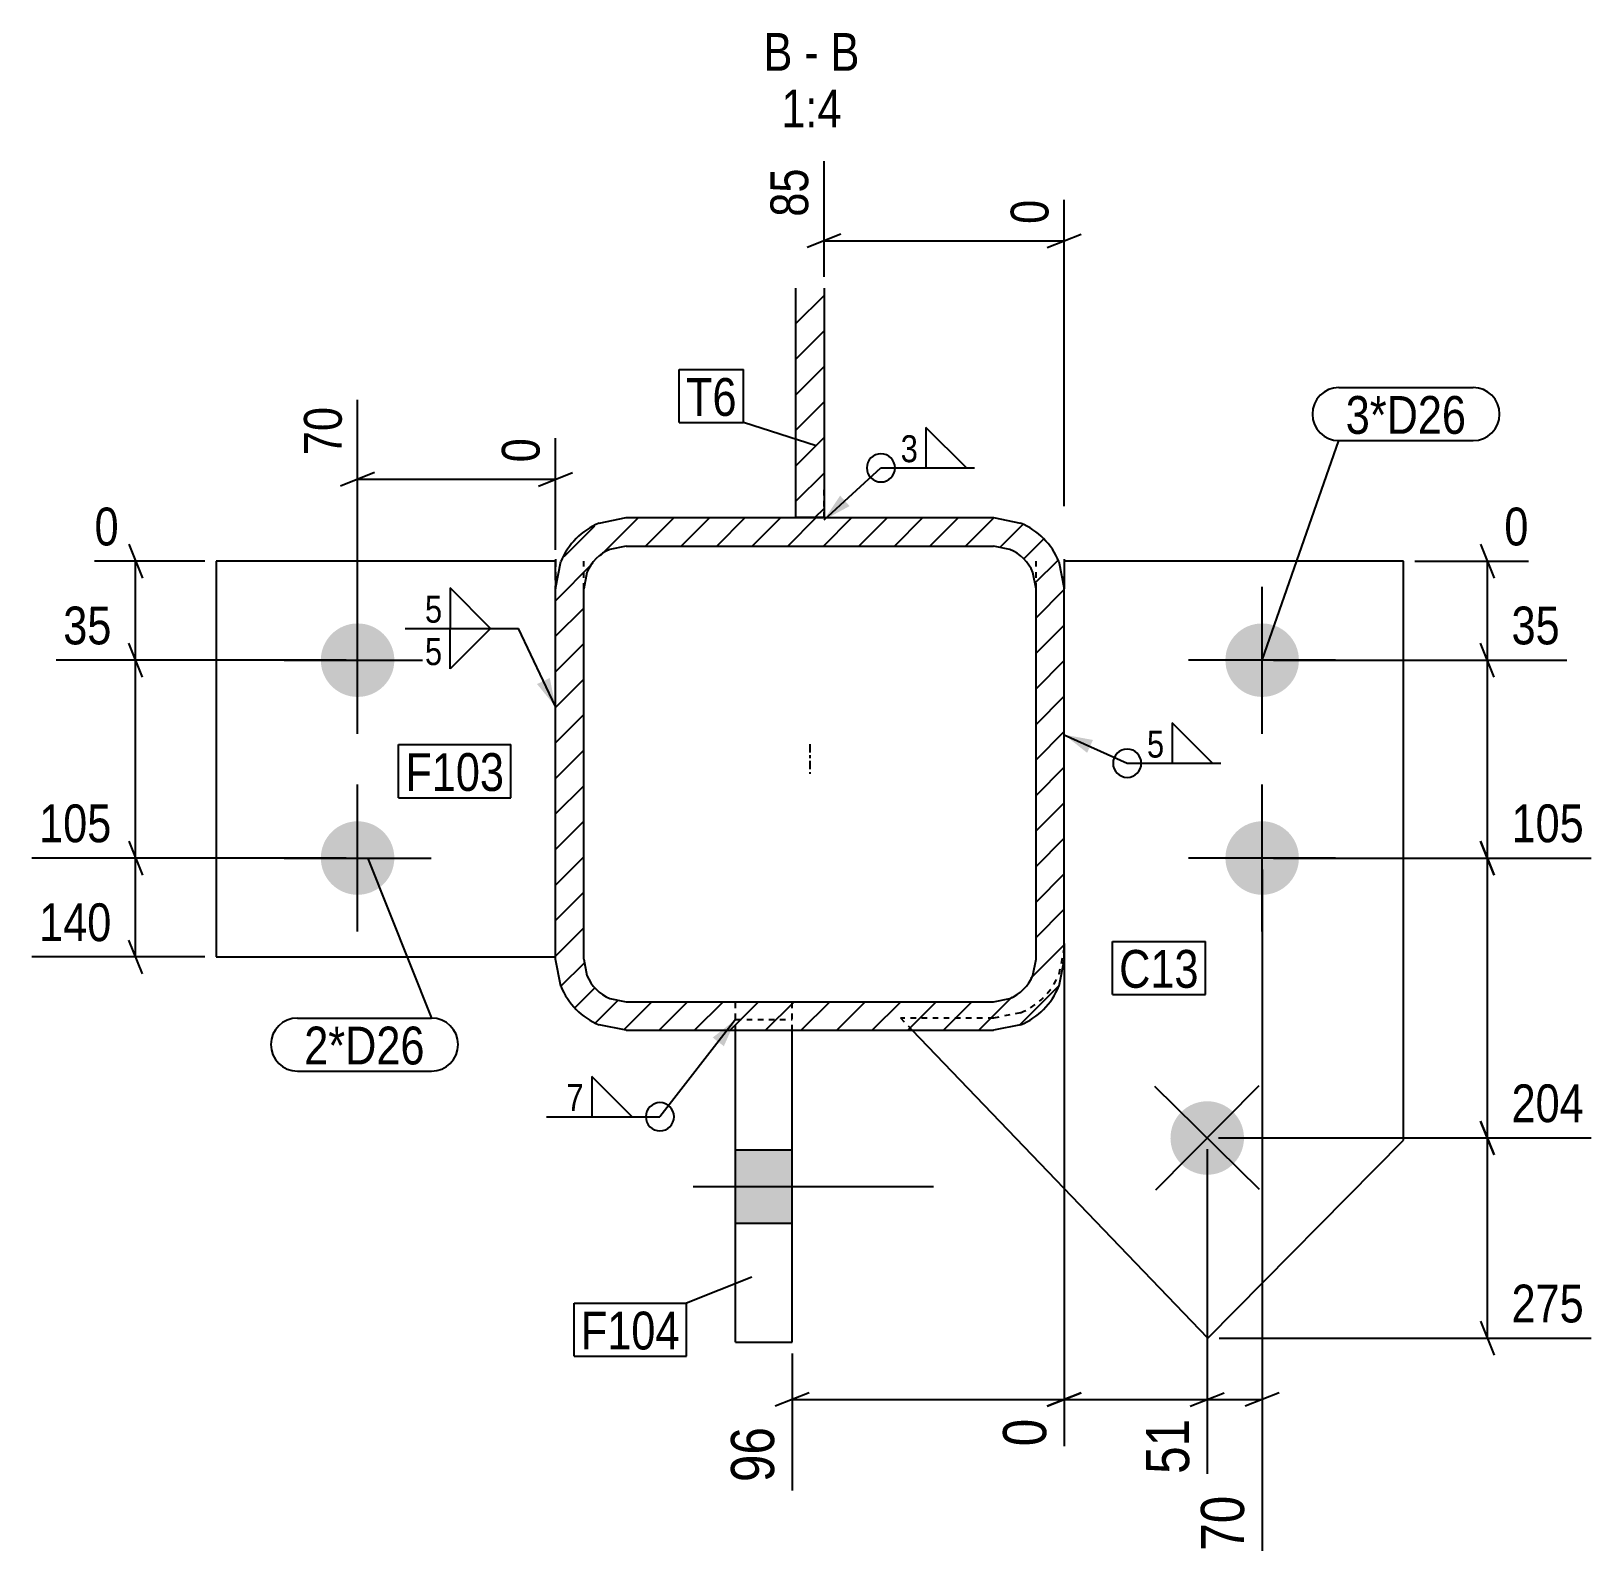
# Model space of a CAD drawing. Header units: millimetres. Extents: x 12 to 42742, y 6 to 829.
# Drawn here: x 20695 to 21247, y 6 to 547 of the extents above; entities that cross this region are included whole.
import ezdxf

# ---------------------------------------------------------------- set-up
doc = ezdxf.new("R2010")
doc.units = ezdxf.units.MM
doc.linetypes.add('DXK_LINE_DOT2', pattern=[3.9198, 1.9599, -1.9599])
doc.linetypes.add('DXK_LINE_DOT3', pattern=[5.9187, 2.979, -0.9799, 0.9799, -0.9799])
for name, color, linetype in [('MÅLSÆTNING', 7, 'Continuous'), ('STÅL', 7, 'Continuous'), ('TEKST', 7, 'Continuous')]:
    doc.layers.add(name, color=color, linetype=linetype)
doc.styles.add('Arial Narrow', font='ARIALN.TTF', dxfattribs={"height": 0.2})

msp = doc.modelspace()

# ---------------------------------------------------------------- hatches: boundary and pattern name
at = {"layer": 'STÅL', "linetype": 'Continuous'}
h = msp.add_hatch(dxfattribs=at)
h.set_pattern_fill('', scale=2.8, style=0, pattern_type=0)
h.set_pattern_definition([(45, (20965.1596, 456.293), (-6.2862, 6.2862), [])])
h.paths.add_polyline_path([(20975.16, 456.29), (20965.16, 456.29), (20965.16, 375.1), (20975.16, 375.1)])
h = msp.add_hatch(dxfattribs=at)
h.set_pattern_fill('', scale=2.8, style=0, pattern_type=0)
h.set_pattern_definition([(45, (20882.063, 209.2925), (-6.28618, 6.28618), [])])
h.paths.add_polyline_path([(20880.16, 218.93), (20882.06, 209.29), (20887.48, 201.12), (20895.59, 195.66), (20905.16, 193.74), (21035.16, 193.74), (21044.73, 195.66), (21052.84, 201.12), (21058.26, 209.29), (21060.16, 218.93), (21060.16, 349.91), (21058.26, 359.55), (21052.84, 367.72), (21044.73, 373.18), (21035.16, 375.1), (20905.16, 375.1), (20895.59, 373.18), (20887.48, 367.72), (20882.06, 359.55), (20880.16, 349.91)])
h.paths.add_polyline_path([(20891.3, 355.69), (20894.55, 360.59), (20899.42, 363.87), (20905.16, 365.02), (21035.16, 365.02), (21040.9, 363.87), (21045.77, 360.59), (21049.02, 355.69), (21050.16, 349.91), (21050.16, 218.93), (21049.02, 213.15), (21045.77, 208.25), (21040.9, 204.97), (21035.16, 203.82), (20905.16, 203.82), (20899.42, 204.97), (20894.55, 208.25), (20891.3, 213.15), (20890.16, 218.93), (20890.16, 349.91)])
for points in [[(20810.16, 337.66, -1), (20810.16, 311.66, -1)], [(21130.16, 311.66, -1), (21130.16, 337.66, -1)], [(20810.16, 267.66, -1), (20810.16, 241.66, -1)], [(21130.16, 241.66, -1), (21130.16, 267.66, -1)], [(21101.6, 146.36, -1), (21119.86, 164.87, -1)], [(20963.91, 125.48), (20963.91, 151.48), (20943.91, 151.48), (20943.91, 125.48)]]:
    msp.add_hatch(color=96, dxfattribs=at).paths.add_polyline_path(points)
at = {"layer": 'TEKST', "linetype": 'Continuous'}
for points in [[(20984.22, 379.18), (20975.16, 374.28), (20980.85, 382.87)], [(20878.15, 318.36), (20880.16, 308.25), (20873.63, 316.22)], [(21068.24, 291.88), (21060.16, 298.29), (21070.3, 296.44)], [(20935.79, 191.16), (20943.91, 197.51), (20939.74, 188.09)]]:
    msp.add_hatch(color=3, dxfattribs=at).paths.add_polyline_path(points)

# ---------------------------------------------------------------- linework, layer by layer
at = {"layer": 'MÅLSÆTNING', "color": 7, "linetype": 'Continuous'}
for p, q in [((20975.16, 460.29), (20975.16, 501.17)), ((21060.16, 379.1), (21060.16, 487.54)), ((20981.16, 475.41), (20969.16, 470.61)), ((21054.16, 470.61), (21066.16, 475.41)), ((20975.16, 473.01), (21060.16, 473.01)), ((20810.16, 328.66), (20810.16, 416.82)), ((20880.16, 363.66), (20880.16, 403.19)), ((20816.16, 391.06), (20804.16, 386.26)), ((20810.16, 388.66), (20880.16, 388.66)), ((20874.16, 386.26), (20886.16, 391.06)), ((20729.25, 365.66), (20734.05, 353.66)), ((21207.43, 365.66), (21212.23, 353.66)), ((20756.16, 359.66), (20717.12, 359.66)), ((20731.65, 324.66), (20731.65, 359.66)), ((21184.16, 359.66), (21224.36, 359.66)), ((21209.83, 324.66), (21209.83, 359.66)), ((20734.05, 318.66), (20729.25, 330.66)), ((20734.05, 318.66), (20729.25, 330.66)), ((21212.23, 318.66), (21207.43, 330.66)), ((21212.23, 318.66), (21207.43, 330.66)), ((20806.16, 324.66), (20703.49, 324.66)), ((20806.16, 324.66), (20703.49, 324.66)), ((20731.65, 254.66), (20731.65, 324.66)), ((21134.16, 324.66), (21237.99, 324.66)), ((21134.16, 324.66), (21237.99, 324.66)), ((21209.83, 254.66), (21209.83, 324.66)), ((20729.25, 260.66), (20734.05, 248.66)), ((20729.25, 260.66), (20734.05, 248.66)), ((21207.43, 260.66), (21212.23, 248.66)), ((21212.23, 248.66), (21207.43, 260.66)), ((20806.16, 254.66), (20694.95, 254.66)), ((20806.16, 254.66), (20694.95, 254.66)), ((20731.65, 219.66), (20731.65, 254.66)), ((21134.16, 254.66), (21246.52, 254.66)), ((21134.16, 254.66), (21246.52, 254.66)), ((21209.83, 155.62), (21209.83, 254.66)), ((21130.16, 250.66), (21130.16, 9.6)), ((20734.05, 213.66), (20729.25, 225.66)), ((21060.16, 224.48), (21060.16, 46.55)), ((21060.16, 224.48), (21060.16, 46.55)), ((20756.16, 219.66), (20694.95, 219.66)), ((21212.23, 149.62), (21207.43, 161.62)), ((21207.43, 161.62), (21212.23, 149.62)), ((21114.73, 155.62), (21246.52, 155.62)), ((21114.73, 155.62), (21246.52, 155.62)), ((21209.83, 84.77), (21209.83, 155.62)), ((21110.73, 151.62), (21110.73, 36.8)), ((21110.73, 151.62), (21110.73, 36.8)), ((21207.43, 90.77), (21212.23, 78.77)), ((21114.91, 84.77), (21246.52, 84.77)), ((20963.91, 79.37), (20963.91, 30.97)), ((20969.91, 65.5), (20957.91, 60.7)), ((20963.91, 63.1), (21060.16, 63.1)), ((21066.16, 65.5), (21054.16, 60.7)), ((21054.16, 60.7), (21066.16, 65.5)), ((21060.16, 63.1), (21110.73, 63.1)), ((21104.73, 60.7), (21116.73, 65.5)), ((21104.73, 60.7), (21116.73, 65.5)), ((21110.73, 63.1), (21130.16, 63.1)), ((21136.16, 65.5), (21124.16, 60.7))]:
    msp.add_line(p, q, dxfattribs=at)
at = {"layer": 'STÅL', "color": 2, "linetype": 'Continuous'}
for p, q in [((20965.16, 375.1), (20965.16, 456.29)), ((20975.16, 456.29), (20975.16, 375.1)), ((20895.59, 373.18), (20905.16, 375.1)), ((20905.16, 375.1), (21035.16, 375.1)), ((20975.16, 375.1), (20965.16, 375.1)), ((21035.16, 375.1), (21044.73, 373.18)), ((20905.16, 365.02), (20899.42, 363.87)), ((20905.16, 365.02), (21035.16, 365.02)), ((21040.9, 363.87), (21035.16, 365.02)), ((20880.16, 359.66), (20760.16, 359.66)), ((20760.16, 359.66), (20760.16, 219.66)), ((20880.16, 360.45), (20880.16, 359.66)), ((20880.16, 354.23), (20880.16, 359.66)), ((20880.16, 349.91), (20882.06, 359.55)), ((21058.26, 359.55), (21060.16, 349.91)), ((21060.16, 360.45), (21060.16, 359.66)), ((21180.16, 359.66), (21060.16, 359.66)), ((21060.16, 359.66), (21060.16, 354.23)), ((21180.16, 154.8), (21180.16, 359.66)), ((20880.16, 354.23), (20880.16, 349.91)), ((20891.3, 355.69), (20890.16, 349.91)), ((21050.16, 349.91), (21049.02, 355.69)), ((21060.16, 354.23), (21060.16, 349.91)), ((20880.16, 218.93), (20880.16, 349.91)), ((20890.16, 218.93), (20890.16, 349.91)), ((21050.16, 218.93), (21050.16, 349.91)), ((21060.16, 218.93), (21060.16, 349.91)), ((20760.16, 219.66), (20880.16, 219.66)), ((20882.06, 209.29), (20880.16, 218.93)), ((20890.16, 218.93), (20891.3, 213.15)), ((21049.02, 213.15), (21050.16, 218.93)), ((21060.16, 218.93), (21058.26, 209.29)), ((20899.42, 204.97), (20905.16, 203.82)), ((21035.16, 203.82), (21040.9, 204.97)), ((20905.16, 203.82), (21035.16, 203.82)), ((20905.16, 193.74), (20895.59, 195.66)), ((20905.16, 193.74), (21035.16, 193.74)), ((20943.91, 83.37), (20943.91, 193.74)), ((20963.91, 83.37), (20963.91, 193.74)), ((21110.91, 84.77), (21006.35, 193.74)), ((21044.73, 195.66), (21035.16, 193.74)), ((21110.91, 84.77), (21180.16, 154.8)), ((20943.91, 83.37), (20963.91, 83.37))]:
    msp.add_line(p, q, dxfattribs=at)
at = {"layer": 'STÅL', "color": 7, "linetype": 'DXK_LINE_DOT2'}
for p, q in [((20965.16, 375.1), (20965.16, 385.64)), ((20975.16, 375.1), (20975.16, 385.64)), ((20880.16, 359.66), (20880.16, 354.23)), ((20890.16, 349.91), (20890.16, 360.45)), ((21050.16, 349.91), (21050.16, 360.45)), ((21060.16, 359.66), (21060.16, 354.23)), ((20880.16, 219.66), (20880.16, 354.23)), ((21060.16, 223.03), (21060.16, 354.23)), ((20890.16, 218.93), (20890.16, 229.47)), ((21050.16, 218.93), (21050.16, 229.47)), ((21060.16, 218.93), (21060.16, 229.47)), ((21060.16, 223.03), (21058.26, 213.47)), ((20880.16, 218.93), (20880.16, 219.66)), ((20943.91, 193.74), (20943.91, 204.29)), ((20963.91, 193.74), (20963.91, 204.29)), ((21044.73, 199.94), (21035.16, 198.03)), ((20943.91, 197.51), (20963.91, 197.51)), ((21035.16, 198.03), (21002.23, 198.04)), ((21006.35, 193.74), (21002.23, 198.04))]:
    msp.add_line(p, q, dxfattribs=at)
at = {"layer": 'STÅL', "color": 96, "linetype": 'Continuous'}
for p, q in [((20810.16, 298.66), (20810.16, 350.66)), ((21130.16, 298.66), (21130.16, 350.66)), ((20784.16, 324.66), (20836.16, 324.66)), ((21156.16, 324.66), (21104.16, 324.66)), ((20810.16, 228.66), (20810.16, 280.66)), ((21130.16, 228.66), (21130.16, 280.66)), ((20784.16, 254.66), (20836.16, 254.66)), ((21156.16, 254.66), (21104.16, 254.66)), ((21129.24, 137.36), (21092.22, 173.87)), ((21128.99, 174.13), (21092.47, 137.11)), ((20943.91, 151.48), (20963.91, 151.48)), ((20928.91, 138.48), (21013.91, 138.48)), ((20943.91, 125.48), (20963.91, 125.48))]:
    msp.add_line(p, q, dxfattribs=at)
at = {"layer": 'STÅL', "color": 7, "linetype": 'DXK_LINE_DOT3'}
msp.add_line((20970.16, 294.96), (20970.16, 284.42), dxfattribs=at)
at = {"layer": 'STÅL', "color": 2, "linetype": 'Continuous'}
for centre, radius, start, end in [((20905.28, 350.03), 25.09, 112.7149, 157.7138), ((21035.04, 350.03), 25.09, 22.2862, 67.2851), ((20905.23, 349.98), 15.06, 112.7149, 157.7138), ((21035.09, 349.98), 15.06, 22.2862, 67.2851), ((20905.23, 218.86), 15.06, 202.2862, 247.2851), ((21035.09, 218.86), 15.06, 292.7149, 337.7138), ((20905.28, 218.81), 25.09, 202.2862, 247.2851), ((21035.04, 218.81), 25.09, 292.7149, 337.7138)]:
    msp.add_arc(centre, radius, start, end, dxfattribs=at)
at = {"layer": 'STÅL', "color": 7, "linetype": 'DXK_LINE_DOT2'}
msp.add_arc((21035.16, 223.03), 25, 292.4973, 337.4991, dxfattribs=at)
at = {"layer": 'TEKST', "color": 3, "linetype": 'Continuous'}
for p, q in [((20975.16, 374.28), (20995.29, 392.7)), ((20880.16, 308.25), (20867.08, 335.92)), ((21060.16, 298.29), (21082.41, 288.2)), ((20943.91, 197.51), (20917.12, 163.13))]:
    msp.add_line(p, q, dxfattribs=at)
for centre, start, end in [((20995.29, 392.7), 90, 270), ((21082.41, 288.2), 90, 270), ((20917.12, 163.13), 90, 270), ((20917.12, 163.13), 270, 90)]:
    msp.add_arc(centre, 5, start, end, dxfattribs=at)

# ---------------------------------------------------------------- wipeouts: each hides what was drawn before it
at = {"color": 0, "linetype": 'Continuous'}
for points, layer in [([(20972.36, 501.42), (20952.76, 501.42), (20952.76, 478.76), (20972.36, 478.76)], 'MÅLSÆTNING'), ([(20807.36, 417.07), (20787.76, 417.07), (20787.76, 394.41), (20807.36, 394.41)], 'MÅLSÆTNING'), ([(20725.9, 327.46), (20725.9, 347.06), (20703.24, 347.06), (20703.24, 327.46)], 'MÅLSÆTNING'), ([(21238.24, 327.46), (21238.24, 347.06), (21215.58, 347.06), (21215.58, 327.46)], 'MÅLSÆTNING'), ([(20725.9, 257.46), (20725.9, 277.06), (20694.7, 277.06), (20694.7, 257.46)], 'MÅLSÆTNING'), ([(21246.77, 257.46), (21246.77, 277.06), (21215.58, 277.06), (21215.58, 257.46)], 'MÅLSÆTNING'), ([(20725.9, 222.46), (20725.9, 242.06), (20694.7, 242.06), (20694.7, 222.46)], 'MÅLSÆTNING'), ([(21246.77, 158.42), (21246.77, 178.02), (21215.58, 178.02), (21215.58, 158.42)], 'MÅLSÆTNING'), ([(21246.77, 87.57), (21246.77, 107.17), (21215.58, 107.17), (21215.58, 87.57)], 'MÅLSÆTNING'), ([(20960.71, 56.59), (20938.31, 56.59), (20938.31, 30.69), (20960.71, 30.69)], 'MÅLSÆTNING'), ([(21126.96, 32.3), (21104.56, 32.3), (21104.56, 6.4), (21126.96, 6.4)], 'MÅLSÆTNING'), ([(20963.99, 533.17), (20963.99, 547.17), (20953.76, 547.17), (20953.76, 533.17)], 'TEKST'), ([(20973.29, 533.17), (20973.29, 547.17), (20968.19, 547.17), (20968.19, 533.17)], 'TEKST'), ([(20987.71, 533.17), (20987.71, 547.17), (20977.49, 547.17), (20977.49, 533.17)], 'TEKST'), ([(20981.4, 513.17), (20981.4, 527.17), (20960.07, 527.17), (20960.07, 513.17)], 'TEKST')]:
    msp.add_wipeout(points, dxfattribs=at).dxf.layer = layer
at = {"color": 0}
for points in [[(20944.24, 411.09), (20944.24, 425.09), (20926.35, 425.09), (20926.35, 411.09)], [(21202.36, 404.74), (21202.36, 418.74), (21159.73, 418.74), (21159.73, 404.74)], [(21009.18, 393.9), (21009.18, 405.5), (21001.49, 405.5), (21001.49, 393.9)], [(20840.88, 337.12), (20840.88, 348.72), (20833.19, 348.72), (20833.19, 337.12)], [(21096.31, 289.4), (21096.31, 301), (21088.61, 301), (21088.61, 289.4)], [(20862.02, 278.4), (20862.02, 292.4), (20827.06, 292.4), (20827.06, 278.4)], [(21107.7, 208.77), (21107.7, 222.77), (21079.57, 222.77), (21079.57, 208.77)], [(20833.92, 181.65), (20833.92, 195.65), (20791.29, 195.65), (20791.29, 181.65)], [(20890.92, 164.33), (20890.92, 175.93), (20883.23, 175.93), (20883.23, 164.33)], [(20924.09, 80.81), (20924.09, 94.81), (20889.13, 94.81), (20889.13, 80.81)]]:
    msp.add_wipeout(points, dxfattribs=at).dxf.layer = 'TEKST'

# ---------------------------------------------------------------- next in the draw order: linework, layer by layer
at = {"layer": 'TEKST', "color": 3, "linetype": 'Continuous'}
for p, q in [((21025.52, 392.7), (21011.24, 406.98)), ((21011.24, 406.98), (21011.24, 392.7)), ((20995.29, 392.7), (21028.38, 392.7)), ((21011.24, 392.7), (21025.52, 392.7)), ((20857.23, 335.92), (20842.94, 350.21)), ((20842.94, 350.21), (20842.94, 335.92)), ((20842.94, 335.92), (20857.23, 335.92)), ((21112.65, 288.2), (21098.36, 302.48)), ((21098.36, 302.48), (21098.36, 288.2)), ((21082.41, 288.2), (21115.51, 288.2)), ((21098.36, 288.2), (21112.65, 288.2)), ((20907.26, 163.13), (20892.98, 177.42)), ((20892.98, 177.42), (20892.98, 163.13)), ((20877.03, 163.13), (20917.12, 163.13)), ((20892.98, 163.13), (20907.26, 163.13))]:
    msp.add_line(p, q, dxfattribs=at)
for centre in [(20995.29, 392.7), (21082.41, 288.2)]:
    msp.add_arc(centre, 5, 270, 90, dxfattribs=at)

# ---------------------------------------------------------------- next in the draw order: texts
at = {"layer": 'MÅLSÆTNING', "color": 3, "linetype": 'Continuous', "style": 'Arial Narrow'}
for s, height, p in [('85', 13.362, (20969.56, 481.56)), ('70', 13.362, (20804.56, 397.21)), ('96', 15.271, (20957.51, 33.89)), ('70', 15.271, (21123.76, 9.6))]:
    msp.add_text(s, height=height, rotation=90.0002, dxfattribs=at).set_placement(p)
for s, p in [('35', (20706.04, 330.26)), ('35', (21218.38, 330.26)), ('105', (20697.5, 260.26)), ('105', (21218.38, 260.26)), ('140', (20697.5, 225.26)), ('204', (21218.38, 161.22)), ('275', (21218.38, 90.37))]:
    msp.add_text(s, height=13.362, dxfattribs=at).set_placement(p)
at = {"layer": 'TEKST', "color": 3, "linetype": 'Continuous', "style": 'Arial Narrow'}
for s, height, p in [('B', 13.36, (20953.76, 533.17)), ('B', 13.36, (20977.49, 533.17)), ('-', 13.36, (20968.19, 533.17)), ('1:4', 13.362, (20960.07, 513.17))]:
    msp.add_text(s, height=height, dxfattribs=at).set_placement(p)
at = {"layer": 'TEKST', "color": 3, "style": 'Arial Narrow'}
for s, p in [('3', (21002.29, 394.7)), ('5', (20833.99, 337.92)), ('5', (21089.41, 290.2)), ('7', (20884.03, 165.13))]:
    msp.add_text(s, height=9.54, dxfattribs=at).set_placement(p)

# ---------------------------------------------------------------- next in the draw order: wipeouts: each hides what was drawn before it
at = {"color": 0, "linetype": 'Continuous'}
for points in [[(21057.36, 490.34), (21037.76, 490.34), (21037.76, 476.21), (21057.36, 476.21)], [(20877.36, 405.99), (20857.76, 405.99), (20857.76, 391.86), (20877.36, 391.86)], [(20728.45, 362.46), (20728.45, 382.06), (20714.32, 382.06), (20714.32, 362.46)], [(21227.16, 362.46), (21227.16, 382.06), (21213.03, 382.06), (21213.03, 362.46)], [(21056.96, 59.5), (21034.56, 59.5), (21034.56, 43.35), (21056.96, 43.35)], [(21107.53, 59.5), (21085.13, 59.5), (21085.13, 33.6), (21107.53, 33.6)]]:
    msp.add_wipeout(points, dxfattribs=at).dxf.layer = 'MÅLSÆTNING'
at = {"color": 0}
for points in [[(20944.24, 411.09), (20944.24, 425.09), (20926.35, 425.09), (20926.35, 411.09)], [(21202.36, 404.74), (21202.36, 418.74), (21159.73, 418.74), (21159.73, 404.74)], [(20862.02, 278.4), (20862.02, 292.4), (20827.06, 292.4), (20827.06, 278.4)], [(21107.7, 208.77), (21107.7, 222.77), (21079.57, 222.77), (21079.57, 208.77)], [(20833.92, 181.65), (20833.92, 195.65), (20791.29, 195.65), (20791.29, 181.65)], [(20924.09, 80.81), (20924.09, 94.81), (20889.13, 94.81), (20889.13, 80.81)]]:
    msp.add_wipeout(points, dxfattribs=at).dxf.layer = 'TEKST'

# ---------------------------------------------------------------- next in the draw order: linework, layer by layer
at = {"layer": 'TEKST', "color": 7, "linetype": 'Continuous'}
for p, q in [((20923.95, 427.49), (20946.64, 427.49)), ((20923.95, 408.69), (20923.95, 427.49)), ((20946.64, 408.69), (20946.64, 427.49)), ((21157.33, 421.14), (21204.76, 421.14)), ((20923.95, 408.69), (20946.64, 408.69)), ((20972.42, 400.47), (20946.64, 408.69)), ((21130.16, 324.66), (21157.33, 402.34)), ((21157.33, 402.34), (21204.76, 402.34)), ((20824.66, 294.8), (20864.42, 294.8)), ((20824.66, 276), (20824.66, 294.8)), ((20864.42, 276), (20864.42, 294.8)), ((20824.66, 276), (20864.42, 276)), ((20813.82, 254.51), (20836.32, 198.05)), ((21077.17, 225.17), (21110.1, 225.17)), ((21077.17, 206.37), (21077.17, 225.17)), ((21110.1, 206.37), (21110.1, 225.17)), ((21077.17, 206.37), (21110.1, 206.37)), ((20788.89, 198.05), (20836.32, 198.05)), ((20788.89, 179.25), (20836.32, 179.25)), ((20949.67, 106.38), (20926.49, 97.21)), ((20886.73, 97.21), (20926.49, 97.21)), ((20886.73, 78.41), (20886.73, 97.21)), ((20926.49, 78.41), (20926.49, 97.21)), ((20886.73, 78.41), (20926.49, 78.41))]:
    msp.add_line(p, q, dxfattribs=at)
for centre, start, end in [((21157.33, 411.74), 90, 270), ((21204.76, 411.74), 270, 90), ((20788.89, 188.65), 90, 270), ((20836.32, 188.65), 270, 90)]:
    msp.add_arc(centre, 9.4, start, end, dxfattribs=at)

# ---------------------------------------------------------------- next in the draw order: texts
at = {"layer": 'MÅLSÆTNING', "color": 3, "linetype": 'Continuous', "style": 'Arial Narrow'}
for s, height, p in [('0', 13.36, (21054.56, 479.01)), ('0', 13.36, (20874.56, 394.66)), ('0', 15.27, (21053.76, 46.55)), ('51', 15.271, (21104.33, 36.8))]:
    msp.add_text(s, height=height, rotation=90.0002, dxfattribs=at).set_placement(p)
for p in [(20717.12, 365.26), (21215.83, 365.26)]:
    msp.add_text('0', height=13.36, dxfattribs=at).set_placement(p)
at = {"layer": 'TEKST', "color": 3, "style": 'Arial Narrow'}
for s, p in [('T6', (20926.35, 411.09)), ('3*D26', (21159.73, 404.74)), ('F103', (20827.06, 278.4)), ('C13', (21079.57, 208.77)), ('2*D26', (20791.29, 181.65)), ('F104', (20889.13, 80.81))]:
    msp.add_text(s, height=13.362, dxfattribs=at).set_placement(p)

# ---------------------------------------------------------------- next in the draw order: wipeouts: each hides what was drawn before it
at = {"color": 0, "linetype": 'Continuous'}
msp.add_wipeout([(20840.88, 322.12), (20840.88, 333.72), (20833.19, 333.72), (20833.19, 322.12)], dxfattribs=at).dxf.layer = 'TEKST'

# ---------------------------------------------------------------- next in the draw order: linework, layer by layer
at = {"layer": 'TEKST', "color": 3, "linetype": 'Continuous'}
for p, q in [((20826.99, 335.92), (20867.08, 335.92)), ((20842.94, 335.92), (20857.23, 335.92)), ((20857.23, 335.92), (20842.94, 321.64)), ((20842.94, 321.64), (20842.94, 335.92))]:
    msp.add_line(p, q, dxfattribs=at)

# ---------------------------------------------------------------- next in the draw order: texts
at = {"layer": 'TEKST', "color": 3, "linetype": 'Continuous', "style": 'Arial Narrow'}
msp.add_text('5', height=9.54, dxfattribs=at).set_placement((20833.99, 322.92))

doc.saveas('drawing.dxf')
